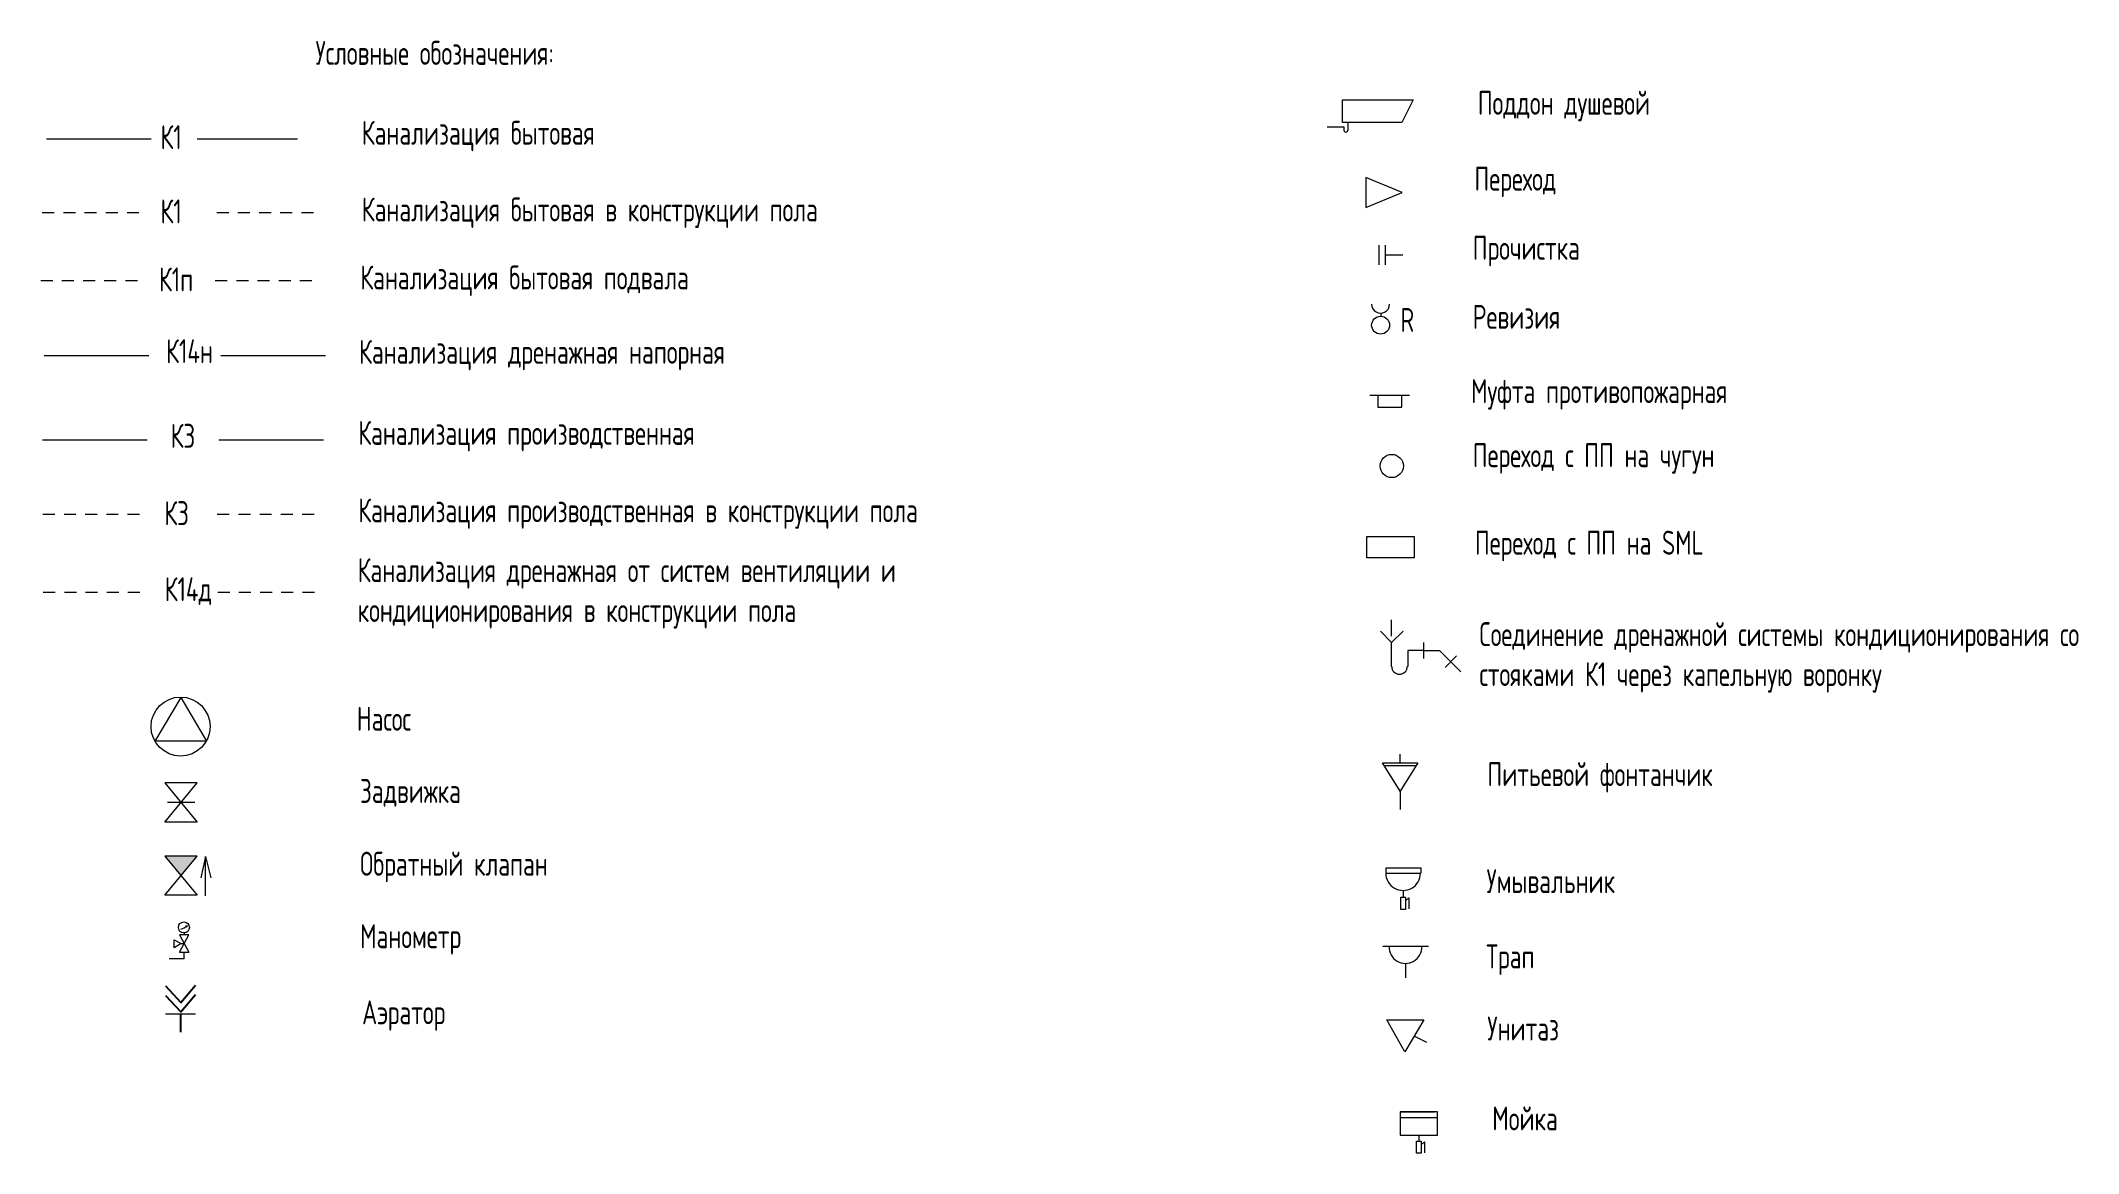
# Model space of a CAD drawing. Header units: millimetres. Extents: x -8689834 to 9419935, y -284943 to 166066.
# Drawn here: x -230930 to -205380, y -242443 to -228500 of the extents above; entities that cross this region are included whole.
import ezdxf

# ---------------------------------------------------------------- set-up
doc = ezdxf.new("R2010")
doc.units = ezdxf.units.MM
doc.header["$MEASUREMENT"] = 0
for name, color, linetype in [('PDF _0', 7, 'Continuous'), ('PDF __OBORUD', 1, 'Continuous'), ('PDF __Арматура', 7, 'Continuous'), ('PDF __ВК-В1', 5, 'Continuous'), ('PDF __ВК-переход с пл. на чуг.', 1, 'Continuous'), ('PDF __ВК-переход с ПП на  SML', 3, 'Continuous'), ('PDF __ВК-питьевой фонтанчик', 7, 'Continuous'), ('PDF __ВК-противопожарные муфты', 1, 'Continuous'), ('PDF __К14', 3, 'Continuous'), ('PDF __насос', 1, 'Continuous'), ('PDF __Санпр', 7, 'Continuous'), ('PDF __Сантехника', 7, 'Continuous'), ('PDF _TEKSTBK', 7, 'Continuous'), ('АР_Кровля дорожки', 245, 'Continuous')]:
    doc.layers.add(name, color=color, linetype=linetype)
doc.layers.add('PDF __ВК-К1', color=7, linetype='Continuous', true_color=0xb80000)
doc.layers.add('ВК_канализация', color=32, linetype='Continuous', lineweight=30)
doc.styles.add('ISOCPEUR', font='isocpeur.ttf', dxfattribs={"width": 0.7})

msp = doc.modelspace()

# ---------------------------------------------------------------- texts
at = {"layer": 'ВК_канализация', "color": 18, "lineweight": 13, "ltscale": 100, "true_color": 0x000000, "char_height": 300, "attachment_point": 4, "style": 'ISOCPEUR'}
for s, insert, width in [('Условные обозначения:', (-227483.9, -228651.7), 5891.51), ('Поддон душевой', (-212909.8, -229318.7), 8368.311), ('К1', (-229428.8, -229707.8), 3718.698), ('Канализация бытовая', (-226904.5, -229693.8), 5891.51), ('Переход', (-212952.1, -230269.6), 8368.311), ('К1', (-229428.8, -230638.1), 3718.698), ('Канализация бытовая в конструкции пола', (-226904.5, -230655.3), 5891.51), ('Прочистка', (-212973.2, -231135.9), 8368.311), ('К1п', (-229447.7, -231490.6), 3718.698), ('Канализация бытовая подвала', (-226923.4, -231507.8), 5891.51), ('R', (-213880.2, -231998.7), 8368.311), ('Ревизия', (-212973.2, -231960), 8368.311), ('К14н', (-229358.2, -232390.3), 3718.698), ('Канализация дренажная напорная', (-226938.2, -232439.4), 9419.386), ('Муфта противопожарная', (-212994.4, -232932), 8368.311), ('Канализация производственная', (-226949, -233455), 6956.356), ('К3', (-229301.7, -233452.1), 3718.698), ('Переход с ПП на чугун', (-212973.2, -233734.9), 8368.311), ('К3', (-229381, -234421.1), 3718.698), ('Канализация производственная в конструкции пола', (-226949, -234425.6), 8368.311), ('Переход с ПП на SML', (-212946.1, -234831.6), 8368.311), ('Канализация дренажная от систем вентиляции и кондиционирования в конструкции пола', (-226955.7, -235425.7), 9419.386), ('К14д', (-229375.7, -235397.3), 3718.698), ('Соединение дренажной системы кондиционирования со стояками К1 через капельную воронку', (-212888.6, -236228.3), 8368.311), ('Насос', (-226966.9, -236997.5), 8368.311), ('Питьевой фонтанчик', (-212789.4, -237731.4), 8368.311), ('Задвижка', (-226925.5, -237926.5), 8368.311), ('Обратный клапан', (-226925.5, -238855.5), 8368.311), ('Умывальник', (-212799.9, -239033), 8368.311), ('Манометр', (-226925.5, -239763.9), 8368.311), ('Трап', (-212805, -240017), 8368.311), ('Аэратор', (-226900, -240717.3), 3595.456), ('Унитаз', (-212789.7, -240879.9), 8368.311), ('Мойка', (-212728.2, -242006.9), 8368.311)]:
    msp.add_mtext(s, dxfattribs=dict(at, insert=insert, width=width))

# ---------------------------------------------------------------- hatches: boundary and pattern name
at = {"layer": 'АР_Кровля дорожки', "lineweight": 13, "ltscale": 500, "true_color": 0x000000}
h = msp.add_hatch(color=18, dxfattribs=at)
h.dxf.hatch_style = 1
h.paths.add_polyline_path([(-228969.7, -238720.6), (-229372.5, -238720.6), (-229171.1, -238964.1)])

# ---------------------------------------------------------------- linework, layer by layer
at = {"layer": 'PDF _0', "lineweight": 13}
for points in [[(-229168.1, -239814.6), (-229258.3, -239868.7), (-229258.3, -239766.5), (-229168.1, -239814.6), (-229132, -239814.6)], [(-229192.1, -239922.8), (-229071.9, -239706.4), (-229192.1, -239706.4), (-229071.9, -239922.8)], [(-229132, -240007), (-229318.4, -240007)], [(-229192.1, -239922.8), (-229071.9, -239922.8)], [(-229132, -240007), (-229132, -239922.8)]]:
    msp.add_lwpolyline(points, dxfattribs=at)
at = {"layer": 'PDF __OBORUD', "lineweight": 13}
for points in [[(-229174.1, -239634.3), (-229132, -239616.3), (-229089.9, -239592.2), (-229108, -239610.2)], [(-229089.9, -239592.2), (-229114, -239598.2)], [(-229132, -239682.4), (-229132, -239706.4)]]:
    msp.add_lwpolyline(points, dxfattribs=at)
msp.add_circle((-229135, -239613.3), 69.1, dxfattribs=at)
at = {"layer": 'PDF __Арматура', "lineweight": 13}
for points in [[(-214312.4, -230212.2), (-214312.4, -230588.9), (-213859.5, -230402.7)], [(-228969.7, -237800.9), (-229372.5, -237800.9), (-228969.7, -238293.8), (-229372.5, -238293.8)], [(-228969.7, -238720.6), (-229372.5, -238720.6), (-228969.7, -239207.5), (-229372.5, -239207.5)]]:
    msp.add_lwpolyline(points, close=True, dxfattribs=at)
msp.add_lwpolyline([(-228999.8, -238047.4), (-229342.4, -238047.4)], dxfattribs=at)
at = {"layer": 'PDF __ВК-В1', "lineweight": 13}
msp.add_lwpolyline([(-213882.6, -237549.3), (-213882.6, -237439.3)], dxfattribs=at)
at = {"layer": 'PDF __ВК-К1', "lineweight": 13}
for points in [[(-214147.4, -231308.5), (-214147.4, -231063)], [(-214066.9, -231308.5), (-214066.9, -231063)], [(-213851, -231185.8), (-214066.9, -231185.8)], [(-214126.2, -231913.9), (-214126.2, -231952)], [(-213588.6, -236041.1), (-213588.6, -236240.1)], [(-213588.6, -236142.7), (-213787.5, -236142.7)], [(-213588.6, -236142.7), (-213389.6, -236142.7), (-213123, -236409.4)], [(-213178, -236210.4), (-213317.7, -236354.3)]]:
    msp.add_lwpolyline(points, dxfattribs=at)
at = {"layer": 'PDF __ВК-К1', "color": 244, "lineweight": 13, "true_color": 0x991b1e}
msp.add_lwpolyline([(-228987.4, -240701.1), (-229365.6, -240701.1)], dxfattribs=at)
at = {"layer": 'PDF __ВК-К1', "lineweight": 13}
msp.add_circle((-214128.3, -232064.1), 112.2, dxfattribs=at)
msp.add_arc((-214128.3, -231801.7), 112.2, 179.99999, 0.00001, dxfattribs=at)
at = {"layer": 'PDF __ВК-переход с пл. на чуг.', "lineweight": 13}
msp.add_circle((-213988.6, -233829.3), 146, dxfattribs=at)
at = {"layer": 'PDF __ВК-переход с ПП на  SML', "lineweight": 13}
msp.add_lwpolyline([(-214299.7, -234711.9), (-213707.1, -234711.9), (-213707.1, -234978.6), (-214299.7, -234978.6)], close=True, dxfattribs=at)
at = {"layer": 'PDF __ВК-питьевой фонтанчик', "lineweight": 13}
for points in [[(-213882.6, -237904.9), (-214102.7, -237549.3), (-213662.5, -237549.3), (-213882.6, -237904.9), (-213882.6, -238133.5)], [(-214081.6, -237583.2), (-213683.6, -237583.2)]]:
    msp.add_lwpolyline(points, dxfattribs=at)
at = {"layer": 'PDF __ВК-противопожарные муфты', "lineweight": 13}
for points in [[(-214261.7, -232942.5), (-214011.9, -232942.5), (-213766.4, -232942.5)], [(-214164.3, -232942.5), (-214164.3, -233090.7), (-213863.7, -233090.7), (-213863.7, -232942.5)]]:
    msp.add_lwpolyline(points, dxfattribs=at)
at = {"layer": 'PDF __К14', "lineweight": 13}
msp.add_lwpolyline([(-213990.7, -235960.7), (-213990.7, -235757.5)], dxfattribs=at)
at = {"layer": 'PDF __насос', "lineweight": 13}
for points in [[(-229174.1, -236731), (-228849.5, -237278), (-229498.7, -237278)], [(-229174.1, -236731), (-229498.7, -237278)]]:
    msp.add_lwpolyline(points, dxfattribs=at)
msp.add_circle((-229177.1, -237094.6), 369.7, dxfattribs=at)
at = {"layer": 'PDF __Санпр', "lineweight": 13}
for points in [[(-214060.5, -238933.6), (-214060.5, -238865.8), (-213624.5, -238865.8), (-213624.5, -238933.6)], [(-214060.5, -238933.6), (-213624.5, -238933.6)], [(-213844.6, -239153.7), (-213844.6, -239234.1)], [(-213814.9, -239280.7), (-213772.6, -239242.6), (-213772.6, -239378)], [(-213882.7, -241922.1), (-213882.7, -242218.4), (-213417, -242218.4), (-213417, -241922.1), (-213882.7, -241922.1), (-213446.7, -241922.1)], [(-213882.7, -241994.1), (-213417, -241994.1)], [(-213649.8, -242218.4), (-213649.8, -242290.4)], [(-213620.2, -242336.9), (-213577.9, -242298.8), (-213577.9, -242438.5)]]:
    msp.add_lwpolyline(points, dxfattribs=at)
for points in [[(-213874.2, -239234.1), (-213814.9, -239234.1), (-213814.9, -239386.5), (-213874.2, -239386.5)], [(-213679.5, -242290.4), (-213620.2, -242290.4), (-213620.2, -242442.8), (-213679.5, -242442.8)]]:
    msp.add_lwpolyline(points, close=True, dxfattribs=at)
msp.add_arc((-213846.7, -238931.4), 218, 179.99999, 0.00001, dxfattribs=at)
at = {"layer": 'PDF __Сантехника', "lineweight": 13}
for points in [[(-214604.5, -229238.6), (-213719.8, -229238.6), (-213863.7, -229522.2), (-214604.5, -229522.2)], [(-213823.4, -241172.8), (-214052, -240770.7), (-213586.4, -240770.7)]]:
    msp.add_lwpolyline(points, close=True, dxfattribs=at)
for points in [[(-214583.4, -229623.8), (-214583.4, -229581.5), (-214799.2, -229581.5)], [(-214541, -229522.2), (-214541, -229623.8)], [(-214098.6, -239847.9), (-213527.1, -239847.9)], [(-213814.9, -240063.8), (-213814.9, -240245.8)], [(-213704.9, -240973.9), (-213552.5, -241050.1)]]:
    msp.add_lwpolyline(points, dxfattribs=at)
for centre, radius, start, end in [((-214564.3, -229621.7), 23.3, 179.99995, 0.00005), ((-213817.1, -239858.5), 205.3, 177.4347, 2.5653)]:
    msp.add_arc(centre, radius, start, end, dxfattribs=at)
at = {"layer": 'PDF _TEKSTBK', "lineweight": 13}
for points in [[(-213990.7, -236041.1), (-214130.4, -235901.4)], [(-213990.7, -236341.6), (-213990.7, -236041.1), (-213846.8, -235901.4)], [(-213787.5, -236142.7), (-213787.5, -236341.6)]]:
    msp.add_lwpolyline(points, dxfattribs=at)
msp.add_arc((-213891.3, -236339.5), 99.5, 180.00001, 359.99999, dxfattribs=at)
at = {"layer": 'АР_Кровля дорожки', "color": 7, "lineweight": 13, "ltscale": 500}
for points in [[(-228862, -239217.2), (-228862, -238724.2), (-228921.9, -238989.2)], [(-228862, -238724.2), (-228796.5, -238989.2)]]:
    msp.add_lwpolyline(points, dxfattribs=at)
at = {"layer": 'АР_Кровля дорожки', "color": 244, "ltscale": 100, "true_color": 0x991b1e}
for points in [[(-229366.2, -240346.1), (-229171.7, -240554.5), (-228991.2, -240336.1)], [(-229366.2, -240464), (-229171.7, -240672.4), (-228991.2, -240454)], [(-229176.5, -240701.1), (-229176.5, -240926.8)]]:
    msp.add_lwpolyline(points, dxfattribs=at)
at = {"layer": 'ВК_канализация', "color": 244, "lineweight": 13, "true_color": 0x991b1e}
for points in [[(-230856.6, -229730.2), (-229544.3, -229730.2)], [(-228968.6, -229730.2), (-227711.4, -229730.2)]]:
    msp.add_lwpolyline(points, dxfattribs=at)
at = {"layer": 'ВК_канализация', "color": 244, "lineweight": 13, "ltscale": 500, "true_color": 0x991b1e}
for points in [[(-230911, -230653.3), (-230761.2, -230653.3)], [(-230645.3, -230653.3), (-230495.6, -230653.3)], [(-230379.6, -230653.3), (-230229.9, -230653.3)], [(-230114, -230653.3), (-229964.2, -230653.3)], [(-229848.3, -230653.3), (-229698.6, -230653.3)], [(-228722.8, -230653.3), (-228573.1, -230653.3)], [(-228457.2, -230653.3), (-228307.4, -230653.3)], [(-228191.5, -230653.3), (-228041.8, -230653.3)], [(-227925.8, -230653.3), (-227776.1, -230653.3)], [(-227660.2, -230653.3), (-227510.4, -230653.3)]]:
    msp.add_lwpolyline(points, dxfattribs=at)
at = {"layer": 'ВК_канализация', "color": 217, "lineweight": 13, "ltscale": 500, "true_color": 0x93278f}
for points in [[(-230929.9, -231505.8), (-230780.2, -231505.8)], [(-230664.3, -231505.8), (-230514.5, -231505.8)], [(-230398.6, -231505.8), (-230248.9, -231505.8)], [(-230132.9, -231505.8), (-229983.2, -231505.8)], [(-229867.3, -231505.8), (-229717.5, -231505.8)], [(-228741.8, -231505.8), (-228592.1, -231505.8)], [(-228476.1, -231505.8), (-228326.4, -231505.8)], [(-228210.5, -231505.8), (-228060.7, -231505.8)], [(-227944.8, -231505.8), (-227795, -231505.8)], [(-227679.1, -231505.8), (-227529.4, -231505.8)]]:
    msp.add_lwpolyline(points, dxfattribs=at)
at = {"layer": 'ВК_канализация', "color": 152, "lineweight": 13, "true_color": 0x2776bb}
for points in [[(-230886.5, -232442.9), (-229574.2, -232442.9)], [(-228672.5, -232442.9), (-227360.1, -232442.9)]]:
    msp.add_lwpolyline(points, dxfattribs=at)
at = {"layer": 'ВК_канализация', "color": 30, "lineweight": 13, "true_color": 0xf26722}
for points in [[(-230909.2, -233500.1), (-229596.9, -233500.1)], [(-228695.2, -233500.1), (-227382.9, -233500.1)]]:
    msp.add_lwpolyline(points, dxfattribs=at)
at = {"layer": 'ВК_канализация', "color": 30, "lineweight": 13, "ltscale": 500, "true_color": 0xf26722}
for points in [[(-230904, -234433), (-230754.2, -234433)], [(-230638.3, -234433), (-230488.6, -234433)], [(-230372.6, -234433), (-230222.9, -234433)], [(-230107, -234433), (-229957.2, -234433)], [(-229841.3, -234433), (-229691.5, -234433)], [(-228715.8, -234433), (-228566.1, -234433)], [(-228450.2, -234433), (-228300.4, -234433)], [(-228184.5, -234433), (-228034.7, -234433)], [(-227918.8, -234433), (-227769.1, -234433)], [(-227653.1, -234433), (-227503.4, -234433)]]:
    msp.add_lwpolyline(points, dxfattribs=at)
at = {"layer": 'ВК_канализация', "color": 3, "lineweight": 13, "ltscale": 500}
for points in [[(-230898.6, -235409.2), (-230748.9, -235409.2)], [(-230633, -235409.2), (-230483.2, -235409.2)], [(-230367.3, -235409.2), (-230217.6, -235409.2)], [(-230101.6, -235409.2), (-229951.9, -235409.2)], [(-229836, -235409.2), (-229686.2, -235409.2)], [(-228710.5, -235409.2), (-228560.8, -235409.2)], [(-228444.8, -235409.2), (-228295.1, -235409.2)], [(-228179.2, -235409.2), (-228029.4, -235409.2)], [(-227913.5, -235409.2), (-227763.8, -235409.2)], [(-227647.8, -235409.2), (-227498.1, -235409.2)]]:
    msp.add_lwpolyline(points, dxfattribs=at)

msp.set_redraw_order([(e.dxf.handle, doc.entitydb.next_handle()) for e in msp.query("TEXT MTEXT ATTDEF DIMENSION ARC_DIMENSION")])  # texts and dimensions are drawn at this point

doc.saveas('drawing.dxf')
